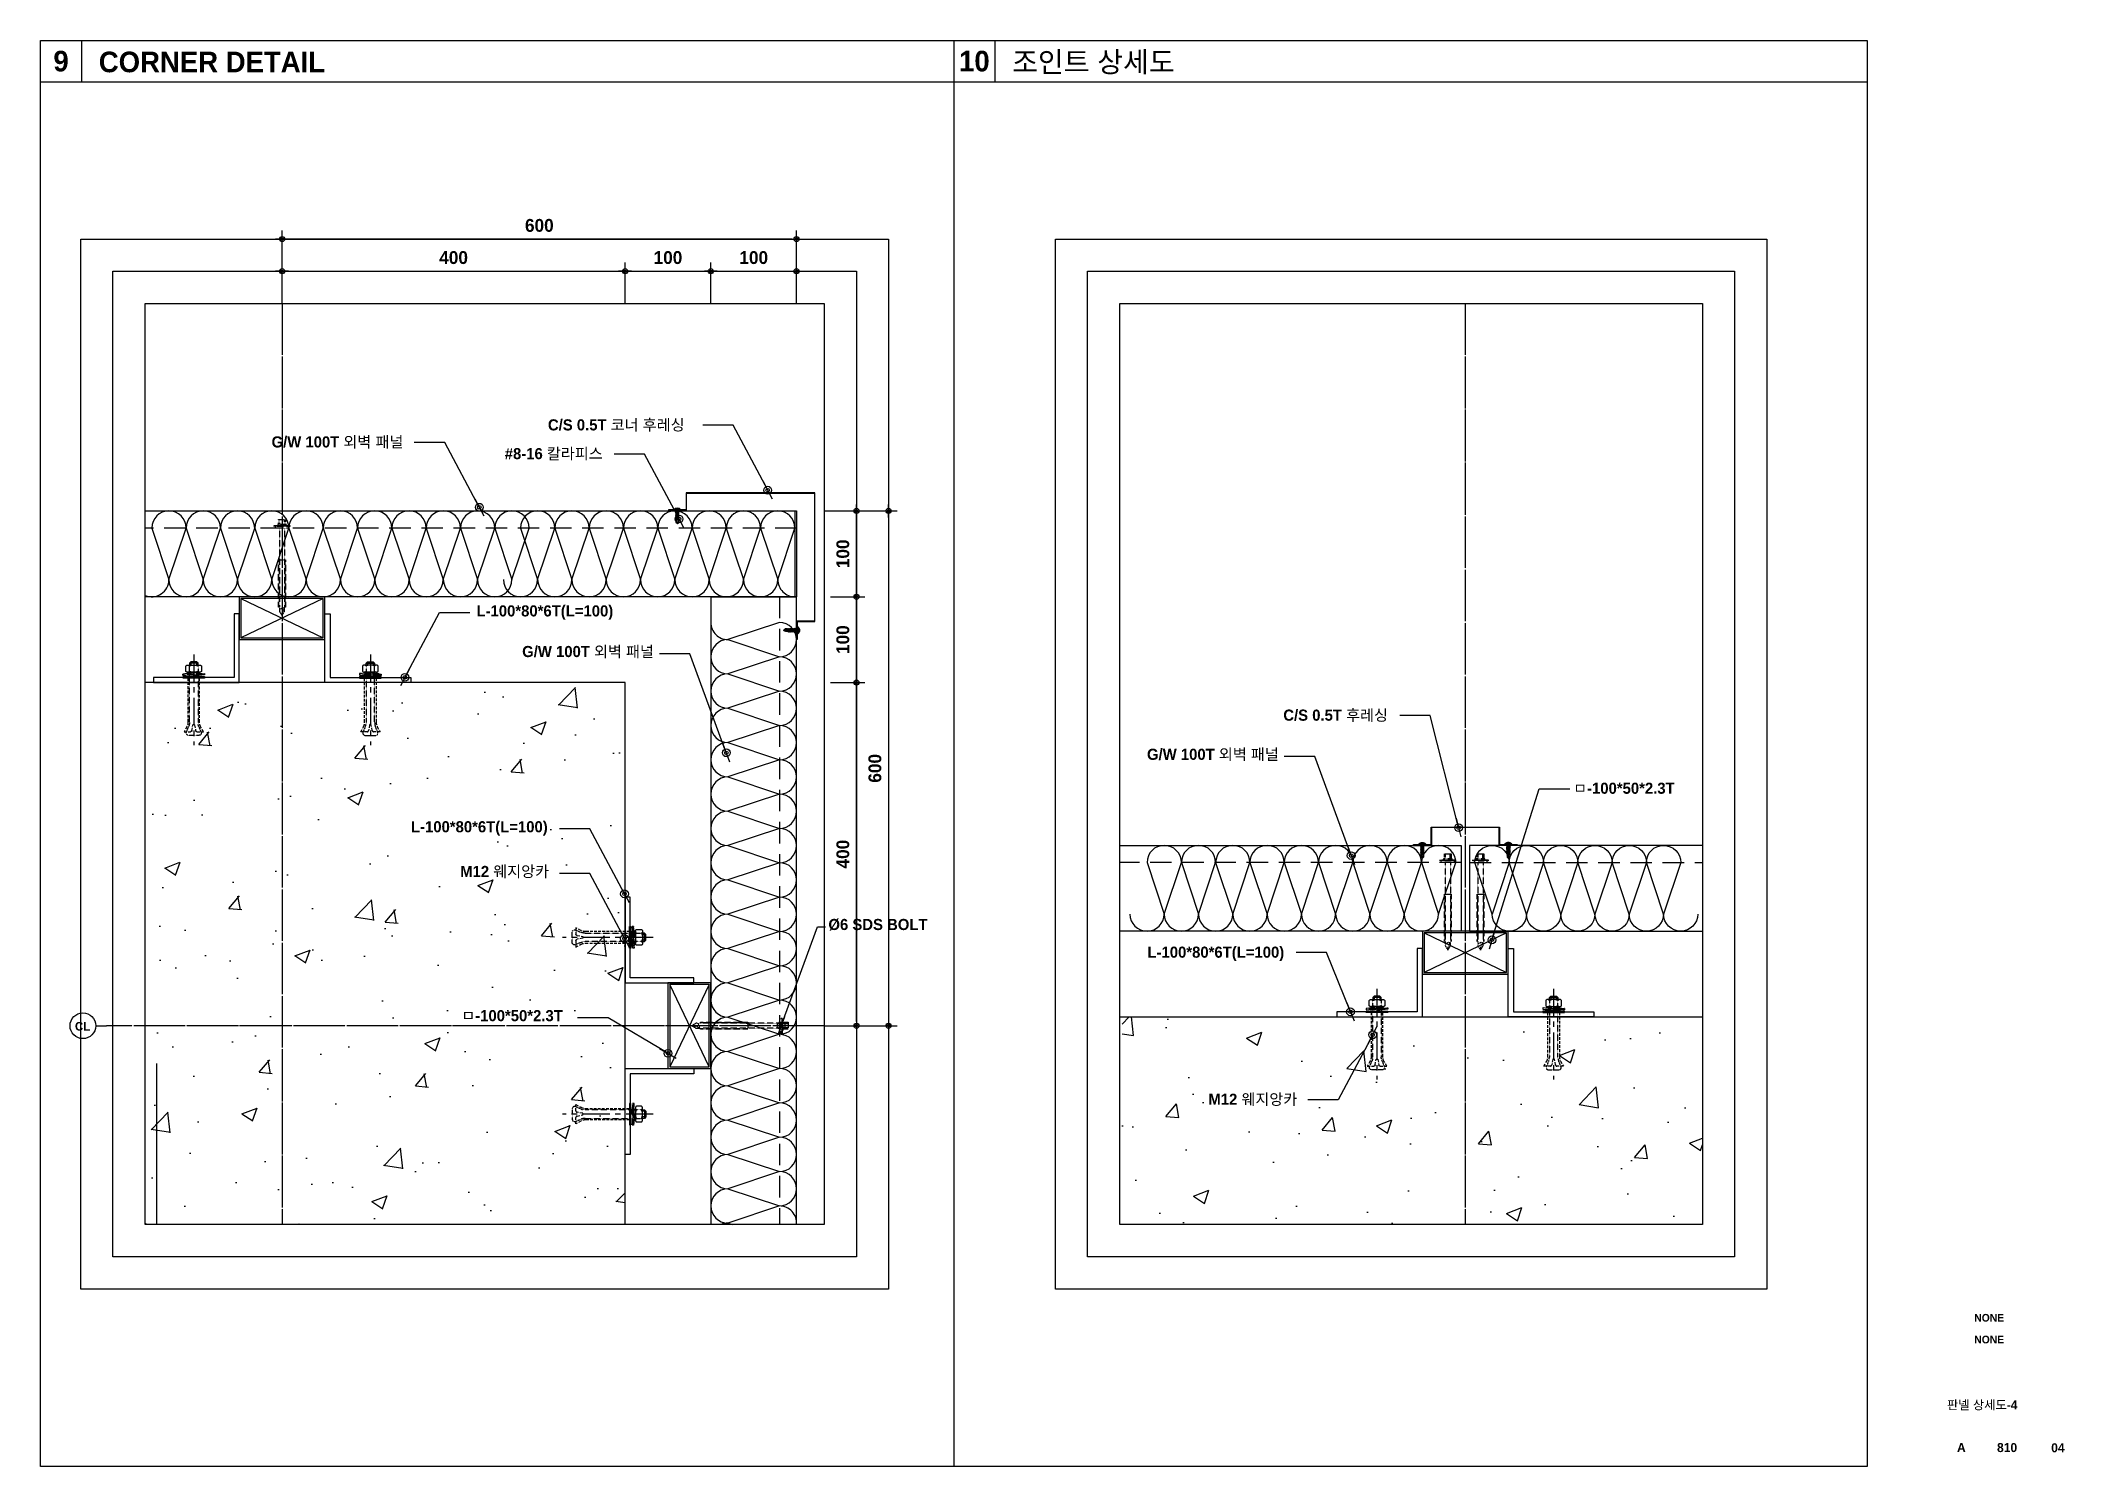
# Model space of a CAD drawing. Extents: x 0 to 20413, y 0 to 2870.
# Drawn here: x 8880 to 11240, y 60 to 1722 of the extents above; entities that cross this region are included whole.
import ezdxf
from ezdxf.enums import TextEntityAlignment as Align

# ---------------------------------------------------------------- set-up
doc = ezdxf.new("R2010")
doc.units = 0
for name, pattern in [('2층평면도-변경$0$CEN', [62, 60, -1, 0, -1]), ('CENTER', [50.8, 31.75, -6.35, 6.35, -6.35]), ('HIDDEN', [0.375, 0.25, -0.125]), ('HIDDEN2', [4.7625, 3.175, -1.5875]), ('XR-PLAN$0$CEN', [62, 60, -1, 0, -1])]:
    doc.linetypes.add(name, pattern=pattern)
doc.layers.get('Defpoints').update_dxf_attribs({"color": 151})
for name, color, linetype in [('1', 7, 'Continuous'), ('2', 2, 'Continuous'), ('2층평면도-변경$0$CEN', 1, '2층평면도-변경$0$CEN'), ('A-ANNO-TEXT1', 7, 'Continuous'), ('A-SYM-LEAD', 7, 'Continuous'), ('AA-XXXX-DIM', 7, 'Continuous'), ('AA-XXXX-SYM', 7, 'Continuous'), ('BOLT', 10, 'Continuous'), ('DIM', 7, 'Continuous'), ('INSUL', 251, 'Continuous'), ('SCREW', 6, 'Continuous'), ('XR-PLAN$0$AA-WAXM-COL', 2, 'Continuous'), ('XR-PLAN$0$AA-XXXX-CNTL', 1, 'XR-PLAN$0$CEN')]:
    doc.layers.add(name, color=color, linetype=linetype)
doc.styles.add('2020음성 1차', font='나눔고딕Bold.ttf')
doc.styles.get("Standard").update_dxf_attribs({"font": 'NanumGothicBold.ttf'})
doc.dimstyles.new('DIM-5', dxfattribs={"dimscale": 5, "dimtxt": 3, "dimasz": 1, "dimexe": 2, "dimexo": 3, "dimgap": 1.5, "dimtad": 1, "dimdec": 0, "dimzin": 0, "dimdsep": 46, "dimtxsty": '2020음성 1차', "dimblk1": 'DIMDOT', "dimblk2": 'DIMDOT', "dimsah": 1, "dimcen": 0, "dimdle": 4, "dimclrd": 7, "dimclre": 7, "dimclrt": 3, "dimadec": 0, "dimazin": 0, "dimtfac": 1, "dimtdec": 0, "dimtix": 1, "dimtmove": 2, "dimatfit": 3, "dimldrblk": 'DIMDOT', "dimfxl": 1, "dimtolj": 1, "dimtzin": 0, "dimarcsym": 0})
doc.dimstyles.new('DIM5', dxfattribs={"dimscale": 5, "dimtxt": 3, "dimasz": 3, "dimexe": 2, "dimexo": 2, "dimgap": 1, "dimtad": 1, "dimdec": 0, "dimdsep": 46, "dimtxsty": 'Standard', "dimblk1": 'DIMDOT', "dimblk2": 'DIMDOT', "dimsah": 1, "dimcen": 0.09, "dimclrt": 4, "dimadec": 0, "dimazin": 0, "dimtfac": 1, "dimtdec": 0, "dimtix": 1, "dimtmove": 2, "dimatfit": 3, "dimldrblk": 'DIMDOT', "dimfxl": 2, "dimtolj": 1, "dimtzin": 0, "dimarcsym": 0})

msp = doc.modelspace()

# ---------------------------------------------------------------- texts
at = {"layer": 'A-ANNO-TEXT1', "style": '2020음성 1차'}
for s, p in [('9', (8904, 1698)), ('10', (9969, 1698))]:
    msp.add_text(s, height=24, dxfattribs=at).set_placement(p, align=Align.MIDDLE_CENTER)
for s, p in [('CORNER DETAIL', (8948, 1697)), ('조인트 상세도', (10013, 1697))]:
    msp.add_text(s, height=24, dxfattribs=at).set_placement(p, align=Align.MIDDLE_LEFT)
for s, height, p in [('NONE', 9, (11152.36, 233.33)), ('NONE', 9, (11152.36, 208)), ('판넬 상세도-4', 10.5, (11144.24, 131.96)), ('A', 10.5, (11119.9, 82.06)), ('810', 10.5, (11173.25, 82.06)), ('04', 10.5, (11232.47, 81.81))]:
    msp.add_text(s, height=height, dxfattribs=at).set_placement(p, align=Align.MIDDLE)
at = {"layer": 'A-SYM-LEAD', "color": 3, "style": '2020음성 1차'}
for s, p in [('C/S 0.5T 코너 후레싱', (9471.72, 1263.66)), ('G/W 100T 외벽 패널', (9149.47, 1243.79)), ('#8-16 칼라피스', (9421.38, 1230.13)), ('L-100*80*6T(L=100)', (9388.46, 1046.83)), ('G/W 100T 외벽 패널', (9441.69, 999.49)), ('C/S 0.5T 후레싱', (10329.24, 925.32)), ('G/W 100T 외벽 패널', (10170.3, 879.7)), ('ㅁ-100*50*2.3T', (10667.19, 840.15)), ('L-100*80*6T(L=100)', (9312.04, 795.25)), ('M12 웨지앙카', (9369.43, 743.17)), ('Ø6 SDS BOLT', (9798.83, 681.35)), ('L-100*80*6T(L=100)', (10170.87, 649.08)), ('ㅁ-100*50*2.3T', (9370.68, 575.1)), ('M12 웨지앙카', (10241.91, 477.67))]:
    msp.add_text(s, height=12.96, dxfattribs=at).set_placement(p, align=Align.BOTTOM_LEFT)

# ---------------------------------------------------------------- blocks, each defined once
blk = doc.blocks.new('DIMSYM1')
at = {"layer": 'AA-XXXX-SYM'}
blk.add_line((0, 5), (0, 0), dxfattribs=at)
blk.add_circle((0, 11), 6, dxfattribs=at)
at = {"layer": 'AA-XXXX-SYM', "color": 4, "style": '2020음성 1차'}
blk.add_attdef('N', text='', height=4, dxfattribs=at).set_placement((-0.26, 11.12), align=Align.MIDDLE)
blk = doc.blocks.new('An')
at = {"layer": 'BOLT', "linetype": 'CENTER'}
blk.add_line((0, 27.7), (0, -78.2), dxfattribs=at)
at = {"layer": 'BOLT'}
for p, q in [((7.1, 15.1), (-7.1, 15.1)), ((7.1, 6.8), (-7.1, 6.8)), ((-5, 17.4), (5, 17.4)), ((-3.3, 19.1), (-3.3, 15.1)), ((3.3, 19.1), (3.3, 15.1)), ((6.7, 15.1), (6.7, 15.1))]:
    blk.add_line(p, q, dxfattribs=at)
for points in [[(-12.7, 3.8), (-0.2, 2.2), (0, 3.8), (-12.5, 5.5)], [(12.5, 0), (12.5, 1.7), (-12.5, 1.7), (-12.5, 0)], [(12.5, 3.1), (0, 4.7), (0.2, 6.4), (12.7, 4.7)]]:
    blk.add_lwpolyline(points, close=True, dxfattribs=at)
at = {"layer": 'BOLT', "linetype": 'HIDDEN'}
blk.add_lwpolyline([(12.7, 4.7), (-12.5, 5.5), (-12.7, 3.8), (12.5, 3.1)], close=True, dxfattribs=at)
at = {"layer": 'BOLT', "linetype": 'HIDDEN2'}
blk.add_lwpolyline([(6.7, 0), (6.7, -51.2, 0.126377), (8.1, -56.8), (11.3, -62.5), (3.8, -62.5, -0.360473), (2.2, -61.1), (1, -54.8, 0.412222), (0, -54.2), (-0.2, -54.2, 0.360473), (-1, -54.8), (-2.2, -61.1, -0.360473), (-3.8, -62.5), (-11.3, -62.5), (-8.1, -56.8, 0.126377), (-6.7, -51.2), (-6.7, 0)], format="xyb", dxfattribs=at)
at = {"layer": 'BOLT', "linetype": 'CENTER'}
blk.add_lwpolyline([(-9.1, 14), (-9.1, 8, 0.57735), (-5, 8, 0.238157), (5, 8, 0.57735), (9.1, 8), (9.1, 14, 0.57735), (5, 14, 0.238157), (-5, 14, 0.57735)], format="xyb", close=True, dxfattribs=at)
at = {"layer": 'BOLT', "linetype": 'HIDDEN'}
blk.add_lwpolyline([(-5, 14), (-5, 0), (-5, -51.9, -0.095415), (-5.8, -56.3), (-8.6, -63.2, 0.530598), (-6.3, -66.7), (0, -66.7), (6.3, -66.7, 0.530598), (8.6, -63.2), (5.8, -56.3, -0.095415), (5, -51.9), (5, 0), (5, 14)], format="xyb", dxfattribs=at)
at = {"layer": 'BOLT'}
blk.add_lwpolyline([(-5, 14), (-5, 17.4), (-3.3, 19.1), (3.3, 19.1), (5, 17.4), (5, 14)], dxfattribs=at)
blk = doc.blocks.new('SCREW100')
at = {"layer": '2', "color": 13, "linetype": 'HIDDEN'}
for p, q in [((-4, 10), (4, 10)), ((-4, 4.2), (-4, 10)), ((-3, 0), (-3, -92)), ((-2.5, 4.2), (-2.5, 10)), ((2.5, 10), (2.5, 4.2)), ((3, 0), (3, -92)), ((4, 10), (4, 4.2))]:
    blk.add_line(p, q, dxfattribs=at)
for points in [[(9, 3), (9, 2), (-9, 2), (-9, 3)], [(-5, 4.2), (-5, 3), (5, 3), (5, 4.2)]]:
    blk.add_lwpolyline(points, close=True, dxfattribs=at)
for points in [[(7.5, 2), (7.5, 0), (-7.5, 0), (-7.5, 2)], [(-3, -92), (-4, -92), (-4, -37), (4, -37), (4, -92), (3, -92)], [(-3, -92), (-3, -97), (0, -102), (3, -97), (3, -92)], [(0, -102), (1, -96), (3, -94), (1, -93), (-3, -95)]]:
    blk.add_lwpolyline(points, dxfattribs=at)
blk = doc.blocks.new('SCREW')
at = {"layer": 'SCREW'}
for p, q in [((2652.1, -792.9), (2652.6, -792.6)), ((2653.6, -792.6), (2652.1, -792.9)), ((2652.6, -793.1), (2652.1, -792.9)), ((2656.3, -793.8), (2652.1, -794.5)), ((2652.1, -794.5), (2652.6, -793.9)), ((2652.6, -794.7), (2652.1, -794.5)), ((2656.3, -795), (2652.1, -795.7)), ((2652.1, -795.7), (2652.6, -795.2)), ((2652.6, -796), (2652.1, -795.7)), ((2656.3, -796.3), (2652.1, -797)), ((2652.1, -797), (2652.6, -796.5)), ((2652.6, -797.2), (2652.1, -797)), ((2656.3, -797.5), (2652.1, -798.2)), ((2652.1, -798.2), (2652.6, -797.7)), ((2652.6, -798.5), (2652.1, -798.2)), ((2656.3, -798.8), (2652.1, -799.5)), ((2652.1, -799.5), (2652.6, -799)), ((2652.6, -799.8), (2652.1, -799.5)), ((2656.3, -800.1), (2652.1, -800.8)), ((2652.1, -800.8), (2652.6, -800.3)), ((2652.6, -801), (2652.1, -800.8)), ((2656.3, -801.3), (2652.1, -802)), ((2652.1, -802), (2652.6, -801.5)), ((2652.6, -802.3), (2652.1, -802)), ((2652.6, -790.3), (2654.2, -788.6)), ((2652.6, -790.3), (2653.6, -790.3)), ((2652.6, -792.6), (2652.6, -790.3)), ((2652.6, -793.1), (2653.6, -792.6)), ((2652.6, -792.6), (2653.6, -792.6)), ((2652.6, -793.9), (2652.6, -793.1)), ((2652.6, -793.9), (2655.7, -793.5)), ((2655.7, -794.3), (2652.6, -794.7)), ((2652.6, -795.2), (2652.6, -794.7)), ((2652.6, -795.2), (2655.7, -794.8)), ((2655.7, -795.5), (2652.6, -796)), ((2652.6, -796.5), (2655.7, -796)), ((2652.6, -796.5), (2652.6, -796)), ((2655.7, -796.8), (2652.6, -797.2)), ((2652.6, -797.7), (2652.6, -797.2)), ((2652.6, -797.7), (2655.7, -797.3)), ((2655.7, -798.1), (2652.6, -798.5)), ((2652.6, -799), (2652.6, -798.5)), ((2652.6, -799), (2655.7, -798.6)), ((2655.7, -799.3), (2652.6, -799.8)), ((2652.6, -800.3), (2655.7, -799.8)), ((2652.6, -800.3), (2652.6, -799.8)), ((2655.7, -800.6), (2652.6, -801)), ((2652.6, -801.5), (2652.6, -801)), ((2652.6, -801.5), (2655.7, -801.1)), ((2655.7, -801.9), (2652.6, -802.3)), ((2652.6, -802.8), (2652.6, -802.3)), ((2652.6, -802.8), (2655.7, -802.4)), ((2654.2, -788.6), (2653.6, -792.6)), ((2653.6, -792.6), (2654.2, -793.1)), ((2654.2, -793.1), (2655.2, -792.6)), ((2655.7, -793.5), (2655.7, -790.8)), ((2655.7, -793.5), (2656.3, -793.8)), ((2656.3, -793.8), (2655.7, -794.3)), ((2655.7, -794.3), (2655.7, -794.8)), ((2655.7, -794.8), (2656.3, -795)), ((2656.3, -795), (2655.7, -795.5)), ((2655.7, -795.5), (2655.7, -796)), ((2655.7, -796), (2656.3, -796.3)), ((2656.3, -796.3), (2655.7, -796.8)), ((2655.7, -796.8), (2655.7, -797.3)), ((2655.7, -796.8), (2655.7, -797.3)), ((2655.7, -797.3), (2656.3, -797.5)), ((2656.3, -797.5), (2655.7, -798.1)), ((2655.7, -798.1), (2655.7, -798.6)), ((2655.7, -798.1), (2655.7, -798.6)), ((2655.7, -798.6), (2656.3, -798.8)), ((2656.3, -798.8), (2655.7, -799.3)), ((2655.7, -799.3), (2655.7, -799.8)), ((2655.7, -799.3), (2655.7, -799.8)), ((2655.7, -799.8), (2656.3, -800.1)), ((2656.3, -800.1), (2655.7, -800.6)), ((2655.7, -800.6), (2655.7, -801.1)), ((2655.7, -800.6), (2655.7, -801.1)), ((2655.7, -801.1), (2656.3, -801.3)), ((2656.3, -801.3), (2655.7, -801.9)), ((2655.7, -801.9), (2655.7, -802.4)), ((2655.7, -801.9), (2655.7, -802.4)), ((2655.7, -802.4), (2656.3, -802.6)), ((2658.1, -804.6), (2650.2, -804.6)), ((2650.2, -804.6), (2650.2, -805.1)), ((2650.2, -805.1), (2658.1, -805.1)), ((2656.3, -802.6), (2652.1, -803.3)), ((2652.1, -803.3), (2652.6, -802.8)), ((2652.6, -803.5), (2652.1, -803.3)), ((2656.3, -803.9), (2652.1, -804.6)), ((2652.1, -804.6), (2652.6, -804.1)), ((2655.7, -803.1), (2652.6, -803.5)), ((2652.6, -804.1), (2652.6, -803.5)), ((2652.6, -804.1), (2655.7, -803.6)), ((2653.5, -806.8), (2653.5, -805.5)), ((2653.5, -805.5), (2654, -805.5)), ((2654.8, -805.5), (2654.4, -805.5)), ((2654.8, -806.8), (2654.8, -805.5)), ((2656.3, -802.6), (2655.7, -803.1)), ((2655.7, -803.1), (2655.7, -803.6)), ((2655.7, -803.1), (2655.7, -803.6)), ((2655.7, -803.6), (2656.3, -803.9)), ((2656.3, -803.9), (2655.7, -804.4)), ((2655.7, -804.4), (2655.7, -804.6)), ((2658.1, -804.6), (2658.1, -805.1))]:
    blk.add_line(p, q, dxfattribs=at)
for centre, radius, start, end in [((2654, -790.2), 1.65, 57.5313, 85.5597), ((2652.8, -790.8), 2.84, 358.1657, 42.9584), ((2652.5, -790.9), 3.22, 327.4176, 0.6916), ((2654.2, -801.9), 4.99, 221.1042, 318.8958)]:
    blk.add_arc(centre, radius, start, end, dxfattribs=at)
blk = doc.blocks.new('PIs4')
at = {"layer": 'SCREW'}
blk.add_blockref('SCREW', (-2654.2, 804.6), dxfattribs=at)
blk = doc.blocks.new('DIMDOT')
blk.add_line((-1.5, 0), (1.5, 0))
for radius in [0.6, 0.28]:
    blk.add_circle((0, 0), radius)
blk = doc.blocks.new('*D255')
at = {"color": 7, "lineweight": -2}
for p, q in [((9801.4, 973.7), (9841.4, 973.7)), ((9831.4, 578.7), (9831.4, 968.7)), ((9801.4, 573.7), (9841.4, 573.7))]:
    blk.add_line(p, q, dxfattribs=at)
at = {"layer": 'Defpoints', "color": 0}
for p in [(9786.4, 973.7), (9831.4, 973.7), (9786.4, 573.7)]:
    blk.add_point(p, dxfattribs=at)
at = {"color": 7, "linetype": 'ByBlock', "lineweight": -2, "xscale": 5, "yscale": 5, "zscale": 5}
for p, rotation in [((9831.4, 973.7), 90), ((9831.4, 573.7), 270)]:
    blk.add_blockref('DIMDOT', p, dxfattribs=dict(at, rotation=rotation))
at = {"color": 3, "insert": (9815.7, 773.7), "char_height": 15, "attachment_point": 5, "rotation": 90, "style": '2020음성 1차'}
blk.add_mtext('\\A1;400', dxfattribs=at)
blk = doc.blocks.new('*D256')
at = {"color": 7, "lineweight": -2}
for p, q in [((9801.4, 1073.7), (9841.4, 1073.7)), ((9831.4, 978.7), (9831.4, 1068.7)), ((9801.4, 973.7), (9841.4, 973.7))]:
    blk.add_line(p, q, dxfattribs=at)
at = {"layer": 'Defpoints', "color": 0}
for p in [(9786.4, 1073.7), (9831.4, 1073.7), (9786.4, 973.7)]:
    blk.add_point(p, dxfattribs=at)
at = {"color": 7, "linetype": 'ByBlock', "lineweight": -2, "xscale": 5, "yscale": 5, "zscale": 5}
for p, rotation in [((9831.4, 1073.7), 90), ((9831.4, 973.7), 270)]:
    blk.add_blockref('DIMDOT', p, dxfattribs=dict(at, rotation=rotation))
at = {"color": 3, "insert": (9815.7, 1023.7), "char_height": 15, "attachment_point": 5, "rotation": 90, "style": '2020음성 1차'}
blk.add_mtext('\\A1;100', dxfattribs=at)
blk = doc.blocks.new('*D257')
at = {"color": 7, "lineweight": -2}
for p, q in [((9801.4, 1173.7), (9841.4, 1173.7)), ((9831.4, 1078.7), (9831.4, 1168.7)), ((9801.4, 1073.7), (9841.4, 1073.7))]:
    blk.add_line(p, q, dxfattribs=at)
at = {"layer": 'Defpoints', "color": 0}
for p in [(9786.4, 1173.7), (9831.4, 1173.7), (9786.4, 1073.7)]:
    blk.add_point(p, dxfattribs=at)
at = {"color": 7, "linetype": 'ByBlock', "lineweight": -2, "xscale": 5, "yscale": 5, "zscale": 5}
for p, rotation in [((9831.4, 1173.7), 90), ((9831.4, 1073.7), 270)]:
    blk.add_blockref('DIMDOT', p, dxfattribs=dict(at, rotation=rotation))
at = {"color": 3, "insert": (9815.7, 1123.7), "char_height": 15, "attachment_point": 5, "rotation": 90, "style": '2020음성 1차'}
blk.add_mtext('\\A1;100', dxfattribs=at)
blk = doc.blocks.new('*D258')
at = {"color": 7, "lineweight": -2}
for p, q in [((9793.9, 1173.7), (9878.9, 1173.7)), ((9868.9, 1168.7), (9868.9, 578.7)), ((9793.9, 573.7), (9878.9, 573.7))]:
    blk.add_line(p, q, dxfattribs=at)
at = {"layer": 'Defpoints', "color": 0}
for p in [(9778.9, 1173.7), (9778.9, 573.7), (9868.9, 573.7)]:
    blk.add_point(p, dxfattribs=at)
at = {"color": 7, "linetype": 'ByBlock', "lineweight": -2, "xscale": 5, "yscale": 5, "zscale": 5}
for p, rotation in [((9868.9, 1173.7), 90), ((9868.9, 573.7), 270)]:
    blk.add_blockref('DIMDOT', p, dxfattribs=dict(at, rotation=rotation))
at = {"color": 3, "insert": (9853.1, 873.7), "char_height": 15, "attachment_point": 5, "rotation": 90, "style": '2020음성 1차'}
blk.add_mtext('\\A1;600', dxfattribs=at)
blk = doc.blocks.new('*D259')
at = {"color": 7, "lineweight": -2}
for p, q in [((9161.7, 1415.6), (9161.7, 1463.1)), ((9166.7, 1453.1), (9556.7, 1453.1)), ((9561.7, 1415.6), (9561.7, 1463.1))]:
    blk.add_line(p, q, dxfattribs=at)
at = {"layer": 'Defpoints', "color": 0}
for p in [(9561.7, 1453.1), (9161.7, 1400.6), (9561.7, 1400.6)]:
    blk.add_point(p, dxfattribs=at)
at = {"color": 7, "linetype": 'ByBlock', "lineweight": -2, "xscale": 5, "yscale": 5, "zscale": 5, "rotation": 180}
blk.add_blockref('DIMDOT', (9161.7, 1453.1), dxfattribs=at)
at = {"color": 7, "linetype": 'ByBlock', "lineweight": -2, "xscale": 5, "yscale": 5, "zscale": 5}
blk.add_blockref('DIMDOT', (9561.7, 1453.1), dxfattribs=at)
at = {"color": 3, "insert": (9361.7, 1468.9), "char_height": 15, "attachment_point": 5, "style": '2020음성 1차'}
blk.add_mtext('\\A1;400', dxfattribs=at)
blk = doc.blocks.new('*D260')
at = {"color": 7, "lineweight": -2}
for p, q in [((9561.7, 1415.6), (9561.7, 1463.1)), ((9566.7, 1453.1), (9656.7, 1453.1)), ((9661.7, 1415.6), (9661.7, 1463.1))]:
    blk.add_line(p, q, dxfattribs=at)
at = {"layer": 'Defpoints', "color": 0}
for p in [(9661.7, 1453.1), (9561.7, 1400.6), (9661.7, 1400.6)]:
    blk.add_point(p, dxfattribs=at)
at = {"color": 7, "linetype": 'ByBlock', "lineweight": -2, "xscale": 5, "yscale": 5, "zscale": 5, "rotation": 180}
blk.add_blockref('DIMDOT', (9561.7, 1453.1), dxfattribs=at)
at = {"color": 7, "linetype": 'ByBlock', "lineweight": -2, "xscale": 5, "yscale": 5, "zscale": 5}
blk.add_blockref('DIMDOT', (9661.7, 1453.1), dxfattribs=at)
at = {"color": 3, "insert": (9611.7, 1468.9), "char_height": 15, "attachment_point": 5, "style": '2020음성 1차'}
blk.add_mtext('\\A1;100', dxfattribs=at)
blk = doc.blocks.new('*D261')
at = {"color": 7, "lineweight": -2}
for p, q in [((9661.7, 1415.6), (9661.7, 1463.1)), ((9666.7, 1453.1), (9756.7, 1453.1)), ((9761.7, 1415.6), (9761.7, 1463.1))]:
    blk.add_line(p, q, dxfattribs=at)
at = {"layer": 'Defpoints', "color": 0}
for p in [(9761.7, 1453.1), (9661.7, 1400.6), (9761.7, 1400.6)]:
    blk.add_point(p, dxfattribs=at)
at = {"color": 7, "linetype": 'ByBlock', "lineweight": -2, "xscale": 5, "yscale": 5, "zscale": 5, "rotation": 180}
blk.add_blockref('DIMDOT', (9661.7, 1453.1), dxfattribs=at)
at = {"color": 7, "linetype": 'ByBlock', "lineweight": -2, "xscale": 5, "yscale": 5, "zscale": 5}
blk.add_blockref('DIMDOT', (9761.7, 1453.1), dxfattribs=at)
at = {"color": 3, "insert": (9711.7, 1468.9), "char_height": 15, "attachment_point": 5, "style": '2020음성 1차'}
blk.add_mtext('\\A1;100', dxfattribs=at)
blk = doc.blocks.new('*D262')
at = {"color": 7, "lineweight": -2}
for p, q in [((9161.7, 1415.6), (9161.7, 1500.6)), ((9756.7, 1490.6), (9166.7, 1490.6)), ((9761.7, 1415.6), (9761.7, 1500.6))]:
    blk.add_line(p, q, dxfattribs=at)
at = {"layer": 'Defpoints', "color": 0}
for p in [(9161.7, 1490.6), (9161.7, 1400.6), (9761.7, 1400.6)]:
    blk.add_point(p, dxfattribs=at)
at = {"color": 7, "linetype": 'ByBlock', "lineweight": -2, "xscale": 5, "yscale": 5, "zscale": 5, "rotation": 180}
blk.add_blockref('DIMDOT', (9161.7, 1490.6), dxfattribs=at)
at = {"color": 7, "linetype": 'ByBlock', "lineweight": -2, "xscale": 5, "yscale": 5, "zscale": 5}
blk.add_blockref('DIMDOT', (9761.7, 1490.6), dxfattribs=at)
at = {"color": 3, "insert": (9461.7, 1506.4), "char_height": 15, "attachment_point": 5, "style": '2020음성 1차'}
blk.add_mtext('\\A1;600', dxfattribs=at)

# ---------------------------------------------------------------- dimensions: what is measured, and where the dimension line sits
for p1, p2, distance, picture, middle in [((9761.69, 1400.63), (9161.69, 1400.63), -90, '*D262', (9461.69, 1506.41)), ((9161.69, 1400.63), (9561.69, 1400.63), 52.5, '*D259', (9361.69, 1468.86)), ((9778.91, 1173.7), (9778.91, 573.7), 90, '*D258', (9853.13, 873.7)), ((9786.41, 573.7), (9786.41, 973.7), -45, '*D255', (9815.68, 773.7))]:
    dim = msp.add_aligned_dim(p1=p1, p2=p2, distance=distance, dimstyle='DIM-5')
    dim.commit()
    dim.dimension.update_dxf_attribs({"geometry": picture, "text_midpoint": middle})
for base, p1, p2, angle, picture, middle in [((9661.69, 1453.13), (9561.69, 1400.63), (9661.69, 1400.63), 180, '*D260', (9611.69, 1468.86)), ((9761.69, 1453.13), (9661.69, 1400.63), (9761.69, 1400.63), 180, '*D261', (9711.69, 1468.86)), ((9831.41, 1173.7), (9786.41, 1073.7), (9786.41, 1173.7), 270, '*D257', (9815.68, 1123.7)), ((9831.41, 1073.7), (9786.41, 973.7), (9786.41, 1073.7), 270, '*D256', (9815.68, 1023.7))]:
    dim = msp.add_linear_dim(base=base, p1=p1, p2=p2, angle=angle, dimstyle='DIM-5')
    dim.commit()
    dim.dimension.update_dxf_attribs({"geometry": picture, "text_midpoint": middle})

# ---------------------------------------------------------------- hatches: boundary and pattern name
h = msp.add_hatch()
h.set_pattern_fill('AR-CONC', color=256)
h.set_pattern_definition([(50, (-212463.34, 538149.46), (182.18467, -15.939086), [19.05, -209.55]), (355, (-212463.34, 538149.46), (-35.24342, 191.056845), [15.24, -167.640584]), (100.451445, (-212448.15, 538148.13), (146.941247, 175.11775), [16.19001, -178.090245]), (46.1842, (-212463.34, 538200.26), (271.07904, -42.04233), [28.575, -314.325]), (96.63556, (-212440.75, 538196.75), (237.40413, 247.42612), [24.28502, -267.13561]), (351.18415, (-212463.34, 538200.26), (237.40413, 247.42612), [22.85997, -251.45973]), (21, (-212437.94, 538187.56), (151.61439, -102.2652), [19.05, -209.55]), (326, (-212437.94, 538187.56), (61.80203, 184.187966), [15.24, -167.64]), (71.451445, (-212425.3, 538179.03), (213.41642, 81.92277), [16.19001, -178.08994]), (37.5, (-212463.335, 538149.456), (3.088603, 84.555039), [0, -165.608, 0, -170.18, 0, -168.275]), (7.5, (-212463.335, 538149.46), (66.819663, 100.180575), [0, -97.028, 0, -161.798, 0, -64.135]), (327.5, (-212519.98, 538149.456), (135.590595, -5.728744), [0, -63.5, 0, -198.12, 0, -262.89]), (317.5, (-212545.38, 538149.46), (148.129181, 25.42649), [0, -82.55, 0, -131.572, 0, -186.69])])
h.paths.add_polyline_path([(9001.93, 341.86), (9561.69, 341.86), (9561.69, 973.7), (9001.93, 973.7)])
h = msp.add_hatch()
h.set_pattern_fill('AR-CONC', color=256)
h.set_pattern_definition([(50, (-3560.02, -772.57), (182.1847, -15.9391), [19.05, -209.55]), (355, (-3560.02, -772.57), (-35.2434, 191.0568), [15.24, -167.6406]), (100.4514, (-3544.84, -773.9), (146.9412, 175.1178), [16.19, -178.0902]), (46.1842, (-3560.02, -721.77), (271.079, -42.0423), [28.575, -314.325]), (96.6356, (-3537.43, -725.28), (237.404, 247.426), [24.285, -267.1356]), (351.1842, (-3560.02, -721.77), (237.404, 247.426), [22.86, -251.4597]), (21, (-3534.62, -734.47), (151.6144, -102.2652), [19.05, -209.55]), (326, (-3534.62, -734.47), (61.802, 184.188), [15.24, -167.64]), (71.4514, (-3521.99, -743), (213.4164, 81.9228), [16.19, -178.09]), (37.5, (-3560.02, -772.575), (3.0886, 84.55504), [0, -165.608, 0, -170.18, 0, -168.275]), (7.5, (-3560.02, -772.575), (66.81966, 100.1806), [0, -97.028, 0, -161.798, 0, -64.135]), (327.5, (-3616.66, -772.575), (135.5906, -5.72874), [0, -63.5, 0, -198.12, 0, -262.89]), (317.5, (-3642.06, -772.57), (148.1292, 25.4265), [0, -82.55, 0, -131.572, 0, -186.69])])
h.paths.add_polyline_path([(10141.49, 583.91), (10817.95, 583.91), (10817.95, 341.86), (10141.49, 341.86)])

# ---------------------------------------------------------------- linework, layer by layer
for p, q in [((8928, 1722), (8928, 1674)), ((9945, 1722), (9945, 60)), ((9993, 1722), (9993, 1674)), ((8880, 1674), (11010, 1674)), ((9015.36, 529.58), (9015.36, 341.86))]:
    msp.add_line(p, q)
at = {"color": 1}
for p, q in [((9113.69, 1071.7), (9209.69, 1025.7)), ((9209.69, 1071.7), (9113.69, 1025.7)), ((10493.49, 681.91), (10589.49, 635.91)), ((10589.49, 681.91), (10493.49, 635.91)), ((9659.69, 621.7), (9613.69, 525.7)), ((9659.69, 525.7), (9613.69, 621.7))]:
    msp.add_line(p, q, dxfattribs=at)
at = {"color": 2}
msp.add_line((10138.6, 583.91), (10817.95, 583.91), dxfattribs=at)
at = {"color": 5}
for points in [[(9762.39, 1024.9), (9762.19, 1024.9), (9762.19, 1034.4), (9761.69, 1034.4), (9761.69, 1024.4), (9762.89, 1024.4), (9762.89, 1044.9), (9782.89, 1044.9), (9782.89, 1194.9), (9632.89, 1194.9), (9632.89, 1174.9), (9612.39, 1174.9), (9612.39, 1173.7), (9622.39, 1173.7), (9622.39, 1174.2), (9612.89, 1174.2), (9612.89, 1174.4), (9633.39, 1174.4), (9633.39, 1194.4), (9782.39, 1194.4), (9782.39, 1045.4), (9762.39, 1045.4)], [(10581.35, 805.11), (10581.35, 785.11), (10601.85, 785.11), (10601.85, 783.91), (10591.85, 783.91), (10591.85, 784.41), (10601.35, 784.41), (10601.35, 784.61), (10580.85, 784.61), (10580.85, 804.61), (10502.14, 804.61), (10502.14, 784.61), (10481.64, 784.61), (10481.64, 784.41), (10491.14, 784.41), (10491.14, 783.91), (10481.14, 783.91), (10481.14, 785.11), (10501.64, 785.11), (10501.64, 805.11)]]:
    msp.add_lwpolyline(points, close=True, dxfattribs=at)
at = {"color": 4}
for points in [[(9111.69, 1023.7), (9211.69, 1023.7), (9211.69, 1073.7), (9111.69, 1073.7)], [(9113.69, 1025.7), (9209.69, 1025.7), (9209.69, 1071.7), (9113.69, 1071.7)], [(9011.69, 973.7), (9111.69, 973.7), (9111.69, 1053.7), (9105.69, 1053.7), (9105.69, 979.7), (9011.69, 979.7)], [(9311.69, 973.7), (9211.69, 973.7), (9211.69, 1053.7), (9217.69, 1053.7), (9217.69, 979.7), (9311.69, 979.7)], [(9561.69, 723.7), (9561.69, 623.7), (9641.69, 623.7), (9641.69, 629.7), (9567.69, 629.7), (9567.69, 723.7)], [(10391.49, 583.91), (10491.49, 583.91), (10491.49, 663.91), (10485.49, 663.91), (10485.49, 589.91), (10391.49, 589.91)], [(10491.49, 633.91), (10591.49, 633.91), (10591.49, 683.91), (10491.49, 683.91)], [(10493.49, 635.91), (10589.49, 635.91), (10589.49, 681.91), (10493.49, 681.91)], [(10691.49, 583.91), (10591.49, 583.91), (10591.49, 663.91), (10597.49, 663.91), (10597.49, 589.91), (10691.49, 589.91)], [(9611.69, 623.7), (9611.69, 523.7), (9661.69, 523.7), (9661.69, 623.7)], [(9613.69, 621.7), (9613.69, 525.7), (9659.69, 525.7), (9659.69, 621.7)], [(9561.69, 423.7), (9561.69, 523.7), (9641.69, 523.7), (9641.69, 517.7), (9567.69, 517.7), (9567.69, 423.7)]]:
    msp.add_lwpolyline(points, close=True, dxfattribs=at)
at = {"layer": '1', "color": 2, "linetype": 'HIDDEN', "ltscale": 100}
for p, q in [((9761.69, 1153.7), (9001.93, 1153.7)), ((9741.69, 1073.7), (9741.69, 341.86)), ((10536.49, 763.91), (10138.6, 763.91)), ((10546.49, 763.91), (10817.95, 763.91))]:
    msp.add_line(p, q, dxfattribs=at)
at = {"layer": '1', "color": 2}
for points in [[(9001.93, 1173.7), (9761.69, 1173.7), (9761.69, 1073.7), (9001.93, 1073.7)], [(9761.69, 341.86), (9761.69, 1073.7), (9661.69, 1073.7), (9661.69, 341.86)], [(10138.6, 783.91), (10536.49, 783.91), (10536.49, 683.91), (10138.6, 683.91)], [(10817.95, 783.91), (10546.49, 783.91), (10546.49, 683.91), (10817.95, 683.91)]]:
    msp.add_lwpolyline(points, dxfattribs=at)
at = {"layer": '2층평면도-변경$0$CEN'}
msp.add_line((10541.49, 1415.63), (10541.49, 341.86), dxfattribs=at)
at = {"layer": 'Defpoints'}
for points in [[(8880, 1722), (11010, 1722), (11010, 60), (8880, 60)], [(8926.93, 1490.63), (9868.91, 1490.63), (9868.91, 266.86), (8926.93, 266.86)], [(10063.6, 1490.63), (10892.95, 1490.63), (10892.95, 266.86), (10063.6, 266.86)], [(8964.43, 1453.13), (9831.41, 1453.13), (9831.41, 304.36), (8964.43, 304.36)], [(8964.43, 1453.13), (9831.41, 1453.13), (9831.41, 304.36), (8964.43, 304.36)], [(10101.1, 1453.13), (10855.45, 1453.13), (10855.45, 304.36), (10101.1, 304.36)], [(10101.1, 1453.13), (10855.45, 1453.13), (10855.45, 304.36), (10101.1, 304.36)], [(9001.93, 1415.63), (9793.91, 1415.63), (9793.91, 341.86), (9001.93, 341.86)], [(10138.6, 1415.63), (10817.95, 1415.63), (10817.95, 341.86), (10138.6, 341.86)]]:
    msp.add_lwpolyline(points, close=True, dxfattribs=at)
at = {"layer": 'INSUL'}
for p, q in [((9759.76, 1173.7), (9759.76, 1073.7)), ((9661.69, 1073.7), (9761.69, 1073.7))]:
    msp.add_line(p, q, dxfattribs=at)
for points in [[(9001.93, 1075.3, 0.5375769), (9029.76, 1093.7), (9049.76, 1153.7, 1), (9009.76, 1153.7), (9029.76, 1093.7)], [(9029.76, 1093.7, 1), (9069.76, 1093.7), (9089.76, 1153.7, 1), (9049.76, 1153.7), (9069.76, 1093.7)], [(9069.76, 1093.7, 1), (9109.76, 1093.7), (9129.76, 1153.7, 1), (9089.76, 1153.7), (9109.76, 1093.7)], [(9109.76, 1093.7, 1), (9149.76, 1093.7), (9169.76, 1153.7, 1), (9129.76, 1153.7), (9149.76, 1093.7)], [(9149.76, 1093.7, 1), (9189.76, 1093.7), (9209.76, 1153.7, 1), (9169.76, 1153.7), (9189.76, 1093.7)], [(9189.76, 1093.7, 1), (9229.76, 1093.7), (9249.76, 1153.7, 1), (9209.76, 1153.7), (9229.76, 1093.7)], [(9229.76, 1093.7, 1), (9269.76, 1093.7), (9289.76, 1153.7, 1), (9249.76, 1153.7), (9269.76, 1093.7)], [(9269.76, 1093.7, 1), (9309.76, 1093.7), (9329.76, 1153.7, 1), (9289.76, 1153.7), (9309.76, 1093.7)], [(9309.76, 1093.7, 1), (9349.76, 1093.7), (9369.76, 1153.7, 1), (9329.76, 1153.7), (9349.76, 1093.7)], [(9349.76, 1093.7, 1), (9389.76, 1093.7), (9409.76, 1153.7, 1), (9369.76, 1153.7), (9389.76, 1093.7)], [(9389.76, 1093.7, 1), (9429.76, 1093.7), (9449.76, 1153.7, 1), (9409.76, 1153.7), (9429.76, 1093.7)], [(9419.76, 1093.7, 1), (9459.76, 1093.7), (9479.76, 1153.7, 1), (9439.76, 1153.7), (9459.76, 1093.7)], [(9459.76, 1093.7, 1), (9499.76, 1093.7), (9519.76, 1153.7, 1), (9479.76, 1153.7), (9499.76, 1093.7)], [(9499.76, 1093.7, 1), (9539.76, 1093.7), (9559.76, 1153.7, 1), (9519.76, 1153.7), (9539.76, 1093.7)], [(9539.76, 1093.7, 1), (9579.76, 1093.7), (9599.76, 1153.7, 1), (9559.76, 1153.7), (9579.76, 1093.7)], [(9579.76, 1093.7, 1), (9619.76, 1093.7), (9639.76, 1153.7, 1), (9599.76, 1153.7), (9619.76, 1093.7)], [(9619.76, 1093.7, 1), (9659.76, 1093.7), (9679.76, 1153.7, 1), (9639.76, 1153.7), (9659.76, 1093.7)], [(9659.76, 1093.7, 1), (9699.76, 1093.7), (9719.76, 1153.7, 1), (9679.76, 1153.7), (9699.76, 1093.7)], [(9699.76, 1093.7, 1), (9739.76, 1093.7), (9759.76, 1153.7, 1), (9719.76, 1153.7), (9739.76, 1093.7)], [(9739.76, 1093.7, 0.4142136), (9759.76, 1073.7)], [(9661.69, 1043.7, 0.4142136), (9681.69, 1023.7), (9741.69, 1003.7, 1), (9741.69, 1043.7), (9681.69, 1023.7)], [(9681.69, 1023.7, 1), (9681.69, 983.7), (9741.69, 963.7, 1), (9741.69, 1003.7), (9681.69, 983.7)], [(9681.69, 983.7, 1), (9681.69, 943.7), (9741.69, 923.7, 1), (9741.69, 963.7), (9681.69, 943.7)], [(9681.69, 943.7, 1), (9681.69, 903.7), (9741.69, 883.7, 1), (9741.69, 923.7), (9681.69, 903.7)], [(9681.69, 903.7, 1), (9681.69, 863.7), (9741.69, 843.7, 1), (9741.69, 883.7), (9681.69, 863.7)], [(9681.69, 863.7, 1), (9681.69, 823.7), (9741.69, 803.7, 1), (9741.69, 843.7), (9681.69, 823.7)], [(9681.69, 823.7, 1), (9681.69, 783.7), (9741.69, 763.7, 1), (9741.69, 803.7), (9681.69, 783.7)], [(9681.69, 783.7, 1), (9681.69, 743.7), (9741.69, 723.7, 1), (9741.69, 763.7), (9681.69, 743.7)], [(10150.36, 703.91, 1), (10190.36, 703.91), (10210.36, 763.91, 1), (10170.36, 763.91), (10190.36, 703.91)], [(10190.36, 703.91, 1), (10230.36, 703.91), (10250.36, 763.91, 1), (10210.36, 763.91), (10230.36, 703.91)], [(10230.36, 703.91, 1), (10270.36, 703.91), (10290.36, 763.91, 1), (10250.36, 763.91), (10270.36, 703.91)], [(10270.36, 703.91, 1), (10310.36, 703.91), (10330.36, 763.91, 1), (10290.36, 763.91), (10310.36, 703.91)], [(10310.3, 703.91, 1), (10350.3, 703.91), (10370.3, 763.91, 1), (10330.3, 763.91), (10350.3, 703.91)], [(10350.3, 703.91, 1), (10390.3, 703.91), (10410.3, 763.91, 1), (10370.3, 763.91), (10390.3, 703.91)], [(10390.3, 703.91, 1), (10430.3, 703.91), (10450.3, 763.91, 1), (10410.3, 763.91), (10430.3, 703.91)], [(10430.3, 703.91, 1), (10470.3, 703.91), (10490.3, 763.91, 1), (10450.3, 763.91), (10470.3, 703.91)], [(10470.3, 703.91, 1), (10510.3, 703.91), (10530.3, 763.91, 1), (10490.3, 763.91), (10510.3, 703.91)], [(10612.69, 703.91, -1), (10572.69, 703.91), (10552.69, 763.91, -1), (10592.69, 763.91), (10572.69, 703.91)], [(10652.69, 703.91, -1), (10612.69, 703.91), (10592.69, 763.91, -1), (10632.69, 763.91), (10612.69, 703.91)], [(10692.69, 703.91, -1), (10652.69, 703.91), (10632.69, 763.91, -1), (10672.69, 763.91), (10652.69, 703.91)], [(10732.69, 703.91, -1), (10692.69, 703.91), (10672.69, 763.91, -1), (10712.69, 763.91), (10692.69, 703.91)], [(10772.69, 703.91, -1), (10732.69, 703.91), (10712.69, 763.91, -1), (10752.69, 763.91), (10732.69, 703.91)], [(10812.63, 703.91, -1), (10772.63, 703.91), (10752.63, 763.91, -1), (10792.63, 763.91), (10772.63, 703.91)], [(9681.69, 743.7, 1), (9681.69, 703.7), (9741.69, 683.7, 1), (9741.69, 723.7), (9681.69, 703.7)], [(9681.69, 703.7, 1), (9681.69, 663.7), (9741.69, 643.7, 1), (9741.69, 683.7), (9681.69, 663.7)], [(9681.69, 663.7, 1), (9681.69, 623.7), (9741.69, 603.7, 1), (9741.69, 643.7), (9681.69, 623.7)], [(9681.69, 623.7, 1), (9681.69, 583.7), (9741.69, 563.7, 1), (9741.69, 603.7), (9681.69, 583.7)], [(9681.69, 583.7, 1), (9681.69, 543.7), (9741.69, 523.7, 1), (9741.69, 563.7), (9681.69, 543.7)], [(9681.69, 543.7, 1), (9681.69, 503.7), (9741.69, 483.7, 1), (9741.69, 523.7), (9681.69, 503.7)], [(9681.69, 503.7, 1), (9681.69, 463.7), (9741.69, 443.7, 1), (9741.69, 483.7), (9681.69, 463.7)], [(9681.69, 463.7, 1), (9681.69, 423.7), (9741.69, 403.7, 1), (9741.69, 443.7), (9681.69, 423.7)], [(9681.69, 423.7, 1), (9681.69, 383.7), (9741.69, 363.7, 1), (9741.69, 403.7), (9681.69, 383.7)], [(9681.69, 383.7, 1), (9681.69, 343.7), (9687.22, 341.86)], [(9761.61, 341.86, 0.4415071), (9741.69, 363.7), (9681.69, 343.7)], [(9681.69, 343.7, 0.1085898), (9673.31, 341.86, 0.1085898)]]:
    msp.add_lwpolyline(points, format="xyb", dxfattribs=at)
at = {"layer": 'XR-PLAN$0$AA-WAXM-COL'}
msp.add_lwpolyline([(9561.69, 341.86), (9561.69, 973.7), (9001.93, 973.7)], dxfattribs=at)
at = {"layer": 'XR-PLAN$0$AA-XXXX-CNTL'}
for p, q in [((9161.69, 1415.63), (9161.69, 341.86)), ((9793.91, 573.7), (8956.93, 573.7))]:
    msp.add_line(p, q, dxfattribs=at)

# ---------------------------------------------------------------- block references
for name, p in [('SCREW100', (9161.69, 1153.7)), ('An', (9264.69, 978.87)), ('SCREW100', (10521.04, 763.91)), ('SCREW100', (10559.15, 763.91)), ('An', (10644.49, 589.08))]:
    msp.add_blockref(name, p)
at = {"xscale": -1}
for name, p, rotation in [('PIs4', (9622.64, 1174.9), 180), ('PIs4', (9762.89, 1034.65), 89.99999999999993), ('PIs4', (10491.39, 785.11), 180), ('An', (9566.86, 676.7), 270)]:
    msp.add_blockref(name, p, dxfattribs=dict(at, rotation=rotation))
for p in [(9058.69, 978.87), (10438.49, 589.08)]:
    msp.add_blockref('An', p, dxfattribs=at)
for name, p, rotation in [('PIs4', (10591.6, 785.11), 180), ('SCREW100', (9741.69, 573.7), 270), ('An', (9566.86, 470.7), 270)]:
    msp.add_blockref(name, p, dxfattribs=dict(rotation=rotation))
at = {"layer": 'AA-XXXX-SYM'}
ref = msp.add_blockref('DIMSYM1', (8956.93, 573.7), dxfattribs=dict(at, xscale=2.500000000000054, yscale=2.500000000000054, zscale=2.500000000000054, rotation=90))
ref.add_attrib('N', 'CL', dxfattribs={"layer": 'AA-XXXX-DIM', "color": 4, "height": 10, "style": '2020음성 1차'}).set_placement((8929.13, 573.07), align=Align.MIDDLE)

msp.set_redraw_order([(e.dxf.handle, doc.entitydb.next_handle()) for e in msp.query("TEXT MTEXT ATTDEF DIMENSION ARC_DIMENSION")])  # texts and dimensions are drawn at this point

# ---------------------------------------------------------------- leaders
at = {"layer": 'DIM'}
for points in [[(9391.67, 1178.04), (9351.39, 1253.66), (9315.89, 1253.66)], [(9728.03, 1197.9), (9687.75, 1273.53), (9652.25, 1273.53)], [(9624.69, 1164.37), (9584.41, 1239.99), (9548.9, 1239.99)], [(9304.95, 979.75), (9345.23, 1055.38), (9380.73, 1055.38)], [(9679.74, 891.81), (9637.32, 1007.27), (9601.82, 1007.27)], [(10533.6, 804.61), (10500.49, 935.18), (10464.98, 935.18)], [(10408.35, 772.02), (10365.93, 887.48), (10330.43, 887.48)], [(10572.58, 673.81), (10627.7, 850.01), (10663.21, 850.01)], [(9561.01, 727.41), (9520.73, 803.03), (9485.23, 803.03)], [(9561.01, 675.33), (9520.73, 750.95), (9485.23, 750.95)], [(9743.64, 573.67), (9786.06, 689.13), (9795.38, 689.13)], [(10407.54, 589.91), (10379.56, 658.9), (10344.06, 658.9)], [(9611.69, 541.6), (9541.78, 582.88), (9506.28, 582.88)], [(10433.49, 563.12), (10393.22, 487.5), (10357.71, 487.5)]]:
    msp.add_leader(points, dimstyle='DIM5', override={"dimasz": 1.5, "dimgap": 1, "dimtad": 0}, dxfattribs=at)

doc.saveas('drawing.dxf')
